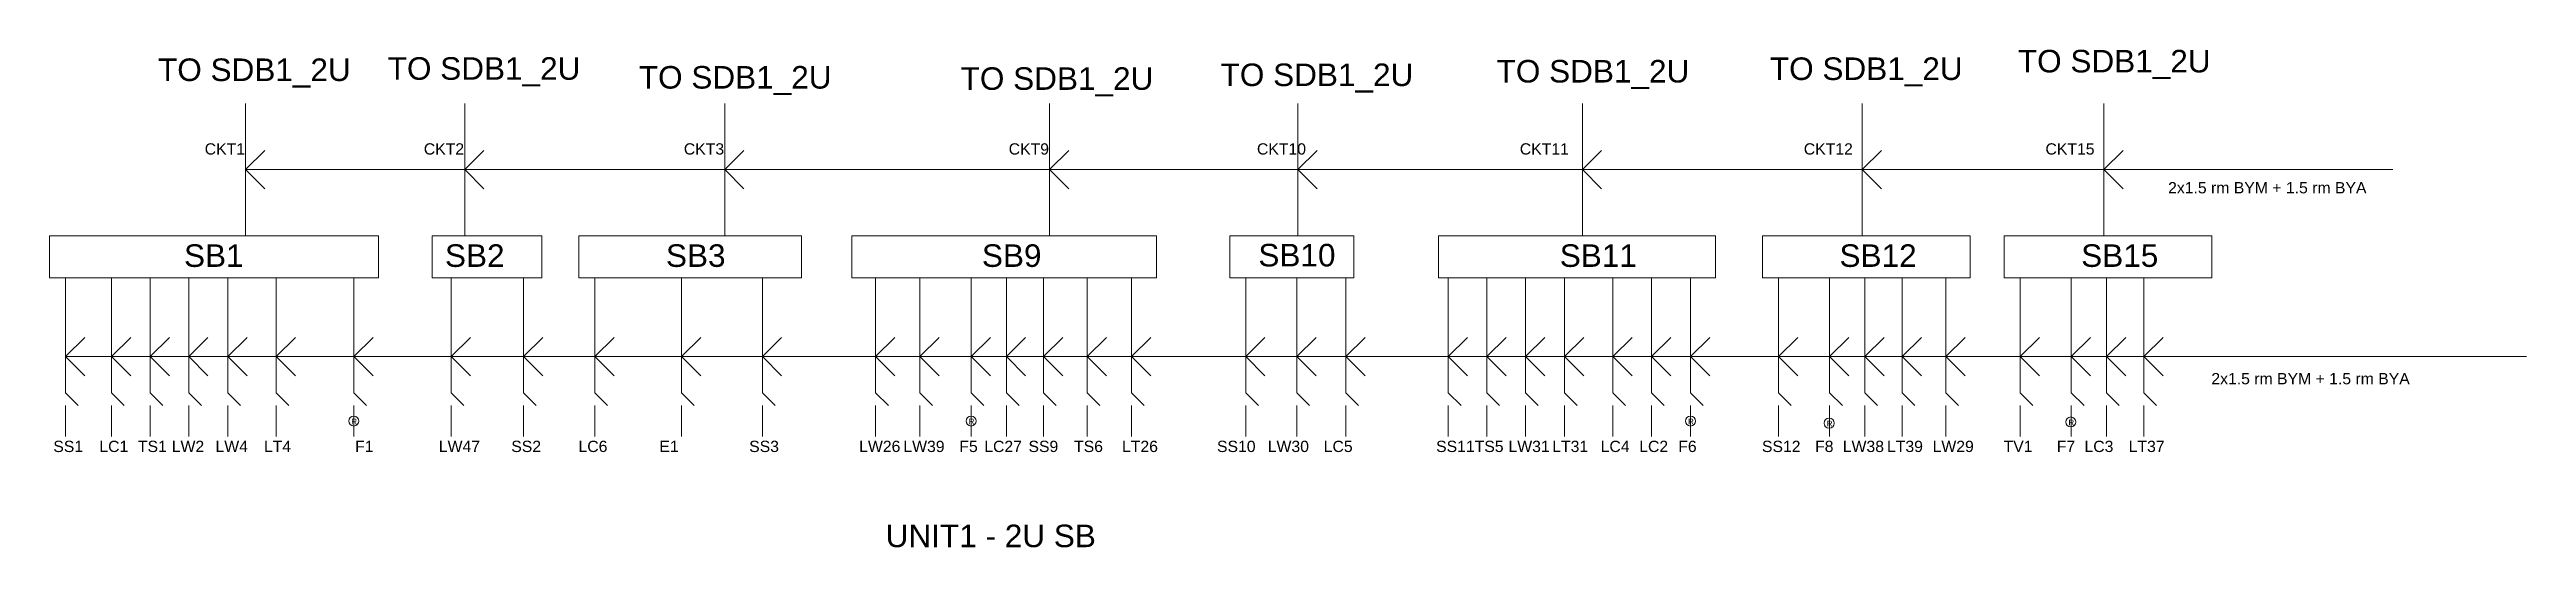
# Model space of a CAD drawing. Header units: inches. Extents: x 685 to 11694, y 256 to 9873.
# Drawn here: x 4747 to 7381, y 4163 to 4693 of the extents above; entities that cross this region are included whole.
import ezdxf

# ---------------------------------------------------------------- set-up
doc = ezdxf.new("R2010")
doc.units = ezdxf.units.IN
doc.header["$MEASUREMENT"] = 0
doc.layers.add('6.Circuits', color=255, linetype='Continuous', lineweight=15)
doc.styles.add('Text 1', font='arial.ttf', dxfattribs={"height": 6})

msp = doc.modelspace()

# ---------------------------------------------------------------- texts
at = {"layer": '6.Circuits', "attachment_point": 1, "style": 'Text 1'}
for s, width, heights, insert, char_height in [('{\\fArial Baltic|b0|i0|c186|p34;TO SDB1_}2{\\fArial Baltic|b0|i0|c186|p34;U}', 202.9412464, [50.68478], (6840.13946, 4692.39573), 24), ('{\\fArial Baltic|b0|i0|c186|p34;TO SDB1_}2{\\fArial Baltic|b0|i0|c186|p34;U}', 202.9412464, [50.68478], (4862.33587, 4683.22536), 24), ('{\\fArial Baltic|b0|i0|c186|p34;TO SDB1_}2{\\fArial Baltic|b0|i0|c186|p34;U}', 202.9412464, [50.68478], (5106.57584, 4684.56624), 24), ('{\\fArial Baltic|b0|i0|c186|p34;TO SDB1_}2{\\fArial Baltic|b0|i0|c186|p34;U}', 202.9412464, [50.68478], (5373.62969, 4675.17993), 24), ('{\\fArial Baltic|b0|i0|c186|p34;TO SDB1_}2{\\fArial Baltic|b0|i0|c186|p34;U}', 202.9412464, [50.68478], (5715.8344, 4673.83888), 24), ('{\\fArial Baltic|b0|i0|c186|p34;TO SDB1_}2{\\fArial Baltic|b0|i0|c186|p34;U}', 202.9412464, [50.68478], (5992.28195, 4677.86168), 24), ('{\\fArial Baltic|b0|i0|c186|p34;TO SDB1_}2{\\fArial Baltic|b0|i0|c186|p34;U}', 202.9412464, [50.68478], (6285.78599, 4681.6402), 24), ('{\\fArial Baltic|b0|i0|c186|p34;TO SDB1_}2{\\fArial Baltic|b0|i0|c186|p34;U}', 202.9412464, [50.68478], (6576.41791, 4684.32908), 24), ('{\\fArial Baltic|b0|i0|c186|p34;CKT}1', 14.5, [12.40928], (4911.98187, 4592.96045), 12), ('{\\fArial Baltic|b0|i0|c186|p34;CKT2}', 14.5, [0], (5144.98187, 4592.96045), 12), ('{\\fArial Baltic|b0|i0|c186|p34;CKT}3', 14.5, [0], (5421.48187, 4592.96045), 12), ('{\\fArial Baltic|b0|i0|c186|p34;CKT}9', 14.5, [0], (5766.98187, 4592.96045), 12), ('{\\fArial Baltic|b0|i0|c186|p34;CKT}10', 14.5, [0], (6030.98187, 4592.96045), 12), ('{\\fArial Baltic|b0|i0|c186|p34;CKT}11', 14.5, [12.40928], (6310.48187, 4592.96045), 12), ('{\\fArial Baltic|b0|i0|c186|p34;CKT1}2', 14.5, [0], (6612.48187, 4592.96045), 12), ('{\\fArial Baltic|b0|i0|c186|p34;CKT1}5', 14.5, [0], (6869.48187, 4592.96045), 12), ('2x1.5 rm BYM + 1.5 rm BYA', 234.9454297, [37.98024], (6999.89643, 4551.69755), 12), ('{\\fArial Baltic|b0|i0|c186|p34;SB}1', 27.9601032, [24.81855], (4889.98187, 4485.46045), 24), ('{\\fArial Baltic|b0|i0|c186|p34;SB}2', 14.5, [0], (5167.48187, 4485.46045), 24), ('{\\fArial Baltic|b0|i0|c186|p34;SB}3', 14.5, [0], (5402.48187, 4485.46045), 24), ('{\\fArial Baltic|b0|i0|c186|p34;SB}9', 14.5, [0], (5738.48187, 4485.46045), 24), ('{\\fArial Baltic|b0|i0|c186|p34;SB}10', 14.5, [0], (6032.48187, 4485.96045), 24), ('{\\fArial Baltic|b0|i0|c186|p34;SB1}1', 14.5, [0], (6352.98187, 4485.46045), 24), ('{\\fArial Baltic|b0|i0|c186|p34;SB1}2', 14.5, [0], (6650.48187, 4485.46045), 24), ('{\\fArial Baltic|b0|i0|c186|p34;SB1}5', 14.5, [0], (6907.48187, 4485.46045), 24), ('2x1.5 rm BYM + 1.5 rm BYA', 234.9454297, [37.98024], (7045.88564, 4348.52692), 12), ('R', 5.5, [0], (5067.98187, 4299.96045), 6), ('R', 5.5, [0], (5724.48187, 4299.96045), 6), ('R', 5.5, [0], (6489.48187, 4299.96045), 6), ('R', 5.5, [0], (6636.97438, 4297.68253), 6), ('R', 5.5, [0], (6893.93003, 4298.94343), 6), ('{\\fArial Baltic|b0|i0|c186|p34;SS}1', 14.5, [0], (4750.98187, 4276.46045), 12), ('{\\fArial Baltic|b0|i0|c186|p34;L}C1', 14.5, [0], (4799.98187, 4276.46045), 12), ('{\\fArial Baltic|b0|i0|c186|p34;TS}1', 14.5, [0], (4840.98187, 4276.46045), 12), ('{\\fArial Baltic|b0|i0|c186|p34;LW2}', 14.5, [0], (4876.98187, 4276.46045), 12), ('{\\fArial Baltic|b0|i0|c186|p34;LW}4', 14.5, [0], (4923.48187, 4276.46045), 12), ('LT4', 14.5, [0], (4974.98187, 4276.46045), 12), ('{\\fArial Baltic|b0|i0|c186|p34;F}1', 14.5, [0], (5071.98187, 4276.46045), 12), ('{\\fArial Baltic|b0|i0|c186|p34;LW}47', 14.5, [0], (5160.98187, 4276.46045), 12), ('SS2', 14.5, [0], (5237.98187, 4276.46045), 12), ('LC6', 14.5, [0], (5309.48187, 4276.46045), 12), ('E1', 14.5, [0], (5395.48187, 4276.46045), 12), ('SS3', 14.5, [0], (5490.98187, 4276.46045), 12), ('{\\fArial Baltic|b0|i0|c186|p34;LW2}6', 14.5, [0], (5607.98187, 4276.46045), 12), ('{\\fArial Baltic|b0|i0|c186|p34;LW}39', 14.5, [0], (5654.98187, 4276.46045), 12), ('{\\fArial Baltic|b0|i0|c186|p34;F}5', 14.5, [0], (5714.48187, 4276.46045), 12), ('LC27', 14.5, [0], (5740.98187, 4276.46045), 12), ('SS9', 14.5, [0], (5787.98187, 4276.46045), 12), ('{\\fArial Baltic|b0|i0|c186|p34;TS}6', 14.5, [0], (5836.48187, 4276.46045), 12), ('LT26', 14.5, [0], (5887.48187, 4276.46045), 12), ('{\\fArial Baltic|b0|i0|c186|p34;SS}10', 14.5, [0], (5988.48187, 4276.46045), 12), ('{\\fArial Baltic|b0|i0|c186|p34;LW}30', 14.5, [0], (6042.48187, 4276.46045), 12), ('{\\fArial Baltic|b0|i0|c186|p34;LC}5', 14.5, [0], (6101.98187, 4276.46045), 12), ('{\\fArial Baltic|b0|i0|c186|p34;SS}1{\\fArial Baltic|b0|i0|c186|p34;1}', 14.5, [0], (6221.48187, 4276.46045), 12), ('{\\fArial Baltic|b0|i0|c186|p34;TS}5', 14.5, [0], (6262.48187, 4276.46045), 12), ('{\\fArial Baltic|b0|i0|c186|p34;LW}31', 14.5, [0], (6298.48187, 4276.46045), 12), ('{\\fArial Baltic|b0|i0|c186|p34;L}T31', 14.5, [0], (6344.98187, 4276.46045), 12), ('{\\fArial Baltic|b0|i0|c186|p34;LC}4', 14.5, [0], (6396.48187, 4276.46045), 12), ('{\\fArial Baltic|b0|i0|c186|p34;L}C2', 14.5, [0], (6437.48187, 4276.46045), 12), ('{\\fArial Baltic|b0|i0|c186|p34;F}6', 14.5, [0], (6478.98187, 4276.46045), 12), ('{\\fArial Baltic|b0|i0|c186|p34;SS1}2', 14.5, [0], (6567.98187, 4276.46045), 12), ('F8', 14.5, [0], (6624.48187, 4276.46045), 12), ('{\\fArial Baltic|b0|i0|c186|p34;LW}38', 14.5, [0], (6653.98187, 4276.46045), 12), ('{\\fArial Baltic|b0|i0|c186|p34;L}T39', 14.5, [0], (6700.98187, 4276.46045), 12), ('LW29', 14.5, [0], (6749.48187, 4276.46045), 12), ('TV1', 14.5, [0], (6824.98187, 4276.46045), 12), ('{\\fArial Baltic|b0|i0|c186|p34;F}7', 14.5, [0], (6881.48187, 4276.46045), 12), ('LC3', 14.5, [0], (6910.98187, 4276.46045), 12), ('{\\fArial Baltic|b0|i0|c186|p34;LT3}7', 14.5, [0], (6957.98187, 4276.46045), 12), ('UNIT1 - 2U{\\fArial Baltic|b0|i0|c186|p34; SB}', 247.1568428, [55.99744], (5636.13682, 4187.22965), 24)]:
    msp.add_mtext_dynamic_manual_height_columns(s, width=width, gutter_width=30, heights=heights, dxfattribs=dict(at, insert=insert, char_height=char_height))

# ---------------------------------------------------------------- linework, layer by layer
at = {"layer": '6.Circuits'}
for p, q in [((4955.48187, 4494.46045), (4955.48187, 4635.46045)), ((5188.48187, 4494.46045), (5188.48187, 4635.46045)), ((5464.98187, 4494.46045), (5464.98187, 4635.46045)), ((5810.48187, 4494.46045), (5810.48187, 4635.46045)), ((6074.48187, 4494.46045), (6074.48187, 4635.46045)), ((6376.98187, 4494.46045), (6376.98187, 4635.46045)), ((6674.48187, 4494.46045), (6674.48187, 4635.46045)), ((6931.48187, 4494.46045), (6931.48187, 4635.46045)), ((4955.48187, 4564.96045), (4975.98187, 4585.46045)), ((5188.48187, 4564.96045), (5208.98187, 4585.46045)), ((5464.98187, 4564.96045), (5485.48187, 4585.46045)), ((5810.48187, 4564.96045), (5830.98187, 4585.46045)), ((6074.48187, 4564.96045), (6094.98187, 4585.46045)), ((6376.98187, 4564.96045), (6397.48187, 4585.46045)), ((6674.48187, 4564.96045), (6694.98187, 4585.46045)), ((6931.48187, 4564.96045), (6951.98187, 4585.46045)), ((4955.48187, 4564.96045), (7238.98187, 4564.96045)), ((4955.48187, 4564.96045), (4975.98187, 4544.46045)), ((5188.48187, 4564.96045), (5208.98187, 4544.46045)), ((5464.98187, 4564.96045), (5485.48187, 4544.46045)), ((5810.48187, 4564.96045), (5830.98187, 4544.46045)), ((6074.48187, 4564.96045), (6094.98187, 4544.46045)), ((6376.98187, 4564.96045), (6397.48187, 4544.46045)), ((6674.48187, 4564.96045), (6694.98187, 4544.46045)), ((6931.48187, 4564.96045), (6951.98187, 4544.46045)), ((4763.98187, 4365.96045), (4763.98187, 4449.96045)), ((4812.98187, 4365.96045), (4812.98187, 4449.96045)), ((4853.98187, 4365.96045), (4853.98187, 4449.96045)), ((4894.98187, 4365.96045), (4894.98187, 4449.96045)), ((4936.48187, 4365.96045), (4936.48187, 4449.96045)), ((4987.98187, 4365.96045), (4987.98187, 4449.96045)), ((5070.48187, 4365.96045), (5070.48187, 4449.96045)), ((5173.98187, 4365.96045), (5173.98187, 4449.96045)), ((5250.98187, 4365.96045), (5250.98187, 4449.96045)), ((5326.98187, 4365.96045), (5326.98187, 4449.96045)), ((5418.98187, 4365.96045), (5418.98187, 4449.96045)), ((5504.98187, 4365.96045), (5504.98187, 4449.96045)), ((5625.48187, 4365.96045), (5625.48187, 4449.96045)), ((5672.48187, 4365.96045), (5672.48187, 4449.96045)), ((5726.98187, 4365.96045), (5726.98187, 4449.96045)), ((5764.48187, 4365.96045), (5764.48187, 4449.96045)), ((5803.98187, 4365.96045), (5803.98187, 4449.96045)), ((5850.48187, 4365.96045), (5850.48187, 4449.96045)), ((5897.48187, 4365.96045), (5897.48187, 4449.96045)), ((6018.98187, 4365.96045), (6018.98187, 4449.96045)), ((6073.48187, 4365.96045), (6073.48187, 4449.96045)), ((6125.48187, 4365.96045), (6125.48187, 4449.96045)), ((6234.48187, 4365.96045), (6234.48187, 4449.96045)), ((6275.48187, 4365.96045), (6275.48187, 4449.96045)), ((6316.48187, 4365.96045), (6316.48187, 4449.96045)), ((6357.98187, 4365.96045), (6357.98187, 4449.96045)), ((6409.48187, 4365.96045), (6409.48187, 4449.96045)), ((6450.48187, 4365.96045), (6450.48187, 4449.96045)), ((6491.98187, 4365.96045), (6491.98187, 4449.96045)), ((6585.48187, 4365.96045), (6585.48187, 4449.96045)), ((6639.98187, 4365.96045), (6639.98187, 4449.96045)), ((6677.48187, 4365.96045), (6677.48187, 4449.96045)), ((6716.98187, 4365.96045), (6716.98187, 4449.96045)), ((6763.48187, 4365.96045), (6763.48187, 4449.96045)), ((6842.48187, 4365.96045), (6842.48187, 4449.96045)), ((6896.98187, 4365.96045), (6896.98187, 4449.96045)), ((6934.48187, 4365.96045), (6934.48187, 4449.96045)), ((6973.98187, 4365.96045), (6973.98187, 4449.96045)), ((4763.98187, 4365.96045), (4784.48187, 4386.46045)), ((4812.98187, 4365.96045), (4833.48187, 4386.46045)), ((4853.98187, 4365.96045), (4874.48187, 4386.46045)), ((4894.98187, 4365.96045), (4915.48187, 4386.46045)), ((4936.48187, 4365.96045), (4956.98187, 4386.46045)), ((4987.98187, 4365.96045), (5008.48187, 4386.46045)), ((5070.48187, 4365.96045), (5090.98187, 4386.46045)), ((5173.98187, 4365.96045), (5194.48187, 4386.46045)), ((5250.98187, 4365.96045), (5271.48187, 4386.46045)), ((5326.98187, 4365.96045), (5347.48187, 4386.46045)), ((5418.98187, 4365.96045), (5439.48187, 4386.46045)), ((5504.98187, 4365.96045), (5525.48187, 4386.46045)), ((5625.48187, 4365.96045), (5645.98187, 4386.46045)), ((5672.48187, 4365.96045), (5692.98187, 4386.46045)), ((5726.98187, 4365.96045), (5747.48187, 4386.46045)), ((5764.48187, 4365.96045), (5784.98187, 4386.46045)), ((5803.98187, 4365.96045), (5824.48187, 4386.46045)), ((5850.48187, 4365.96045), (5870.98187, 4386.46045)), ((5897.48187, 4365.96045), (5917.98187, 4386.46045)), ((6018.98187, 4365.96045), (6039.48187, 4386.46045)), ((6073.48187, 4365.96045), (6093.98187, 4386.46045)), ((6125.48187, 4365.96045), (6145.98187, 4386.46045)), ((6234.48187, 4365.96045), (6254.98187, 4386.46045)), ((6275.48187, 4365.96045), (6295.98187, 4386.46045)), ((6316.48187, 4365.96045), (6336.98187, 4386.46045)), ((6357.98187, 4365.96045), (6378.48187, 4386.46045)), ((6409.48187, 4365.96045), (6429.98187, 4386.46045)), ((6450.48187, 4365.96045), (6470.98187, 4386.46045)), ((6491.98187, 4365.96045), (6512.48187, 4386.46045)), ((6585.48187, 4365.96045), (6605.98187, 4386.46045)), ((6639.98187, 4365.96045), (6660.48187, 4386.46045)), ((6677.48187, 4365.96045), (6697.98187, 4386.46045)), ((6716.98187, 4365.96045), (6737.48187, 4386.46045)), ((6763.48187, 4365.96045), (6783.98187, 4386.46045)), ((6842.48187, 4365.96045), (6862.98187, 4386.46045)), ((6896.98187, 4365.96045), (6917.48187, 4386.46045)), ((6934.48187, 4365.96045), (6954.98187, 4386.46045)), ((6973.98187, 4365.96045), (6994.48187, 4386.46045)), ((4763.98187, 4365.96045), (7380.98187, 4365.96045)), ((4763.98187, 4365.96045), (4763.98187, 4327.46045)), ((4763.98187, 4365.96045), (4784.48187, 4345.46045)), ((4812.98187, 4365.96045), (4812.98187, 4327.46045)), ((4812.98187, 4365.96045), (4833.48187, 4345.46045)), ((4853.98187, 4365.96045), (4853.98187, 4327.46045)), ((4853.98187, 4365.96045), (4874.48187, 4345.46045)), ((4894.98187, 4365.96045), (4894.98187, 4327.46045)), ((4894.98187, 4365.96045), (4915.48187, 4345.46045)), ((4936.48187, 4365.96045), (4936.48187, 4327.46045)), ((4936.48187, 4365.96045), (4956.98187, 4345.46045)), ((4987.98187, 4365.96045), (4987.98187, 4327.46045)), ((4987.98187, 4365.96045), (5008.48187, 4345.46045)), ((5070.48187, 4365.96045), (5070.48187, 4327.46045)), ((5070.48187, 4365.96045), (5090.98187, 4345.46045)), ((5173.98187, 4365.96045), (5173.98187, 4327.46045)), ((5173.98187, 4365.96045), (5194.48187, 4345.46045)), ((5250.98187, 4365.96045), (5250.98187, 4327.46045)), ((5250.98187, 4365.96045), (5271.48187, 4345.46045)), ((5326.98187, 4365.96045), (5326.98187, 4327.46045)), ((5326.98187, 4365.96045), (5347.48187, 4345.46045)), ((5418.98187, 4365.96045), (5418.98187, 4327.46045)), ((5418.98187, 4365.96045), (5439.48187, 4345.46045)), ((5504.98187, 4365.96045), (5504.98187, 4327.46045)), ((5504.98187, 4365.96045), (5525.48187, 4345.46045)), ((5625.48187, 4365.96045), (5625.48187, 4327.46045)), ((5625.48187, 4365.96045), (5645.98187, 4345.46045)), ((5672.48187, 4365.96045), (5672.48187, 4327.46045)), ((5672.48187, 4365.96045), (5692.98187, 4345.46045)), ((5726.98187, 4365.96045), (5726.98187, 4327.46045)), ((5726.98187, 4365.96045), (5747.48187, 4345.46045)), ((5764.48187, 4365.96045), (5764.48187, 4327.46045)), ((5764.48187, 4365.96045), (5784.98187, 4345.46045)), ((5803.98187, 4365.96045), (5803.98187, 4327.46045)), ((5803.98187, 4365.96045), (5824.48187, 4345.46045)), ((5850.48187, 4365.96045), (5850.48187, 4327.46045)), ((5850.48187, 4365.96045), (5870.98187, 4345.46045)), ((5897.48187, 4365.96045), (5897.48187, 4327.46045)), ((5897.48187, 4365.96045), (5917.98187, 4345.46045)), ((6018.98187, 4365.96045), (6018.98187, 4327.46045)), ((6018.98187, 4365.96045), (6039.48187, 4345.46045)), ((6073.48187, 4365.96045), (6073.48187, 4327.46045)), ((6073.48187, 4365.96045), (6093.98187, 4345.46045)), ((6125.48187, 4365.96045), (6125.48187, 4327.46045)), ((6125.48187, 4365.96045), (6145.98187, 4345.46045)), ((6234.48187, 4365.96045), (6234.48187, 4327.46045)), ((6234.48187, 4365.96045), (6254.98187, 4345.46045)), ((6275.48187, 4365.96045), (6275.48187, 4327.46045)), ((6275.48187, 4365.96045), (6295.98187, 4345.46045)), ((6316.48187, 4365.96045), (6316.48187, 4327.46045)), ((6316.48187, 4365.96045), (6336.98187, 4345.46045)), ((6357.98187, 4365.96045), (6357.98187, 4327.46045)), ((6357.98187, 4365.96045), (6378.48187, 4345.46045)), ((6409.48187, 4365.96045), (6409.48187, 4327.46045)), ((6409.48187, 4365.96045), (6429.98187, 4345.46045)), ((6450.48187, 4365.96045), (6450.48187, 4327.46045)), ((6450.48187, 4365.96045), (6470.98187, 4345.46045)), ((6491.98187, 4365.96045), (6491.98187, 4327.46045)), ((6491.98187, 4365.96045), (6512.48187, 4345.46045)), ((6585.48187, 4365.96045), (6585.48187, 4327.46045)), ((6585.48187, 4365.96045), (6605.98187, 4345.46045)), ((6639.98187, 4365.96045), (6639.98187, 4327.46045)), ((6639.98187, 4365.96045), (6660.48187, 4345.46045)), ((6677.48187, 4365.96045), (6677.48187, 4327.46045)), ((6677.48187, 4365.96045), (6697.98187, 4345.46045)), ((6716.98187, 4365.96045), (6716.98187, 4327.46045)), ((6716.98187, 4365.96045), (6737.48187, 4345.46045)), ((6763.48187, 4365.96045), (6763.48187, 4327.46045)), ((6763.48187, 4365.96045), (6783.98187, 4345.46045)), ((6842.48187, 4365.96045), (6842.48187, 4327.46045)), ((6842.48187, 4365.96045), (6862.98187, 4345.46045)), ((6896.98187, 4365.96045), (6896.98187, 4327.46045)), ((6896.98187, 4365.96045), (6917.48187, 4345.46045)), ((6934.48187, 4365.96045), (6934.48187, 4327.46045)), ((6934.48187, 4365.96045), (6954.98187, 4345.46045)), ((6973.98187, 4365.96045), (6973.98187, 4327.46045)), ((6973.98187, 4365.96045), (6994.48187, 4345.46045)), ((4763.98187, 4327.46045), (4777.48187, 4313.96045)), ((4812.98187, 4327.46045), (4826.48187, 4313.96045)), ((4853.98187, 4327.46045), (4867.48187, 4313.96045)), ((4894.98187, 4327.46045), (4908.48187, 4313.96045)), ((4936.48187, 4327.46045), (4949.98187, 4313.96045)), ((4987.98187, 4327.46045), (5001.48187, 4313.96045)), ((5070.48187, 4327.46045), (5083.98187, 4313.96045)), ((5173.98187, 4327.46045), (5187.48187, 4313.96045)), ((5250.98187, 4327.46045), (5264.48187, 4313.96045)), ((5326.98187, 4327.46045), (5340.48187, 4313.96045)), ((5418.98187, 4327.46045), (5432.48187, 4313.96045)), ((5504.98187, 4327.46045), (5518.48187, 4313.96045)), ((5625.48187, 4327.46045), (5638.98187, 4313.96045)), ((5672.48187, 4327.46045), (5685.98187, 4313.96045)), ((5726.98187, 4327.46045), (5740.48187, 4313.96045)), ((5764.48187, 4327.46045), (5777.98187, 4313.96045)), ((5803.98187, 4327.46045), (5817.48187, 4313.96045)), ((5850.48187, 4327.46045), (5863.98187, 4313.96045)), ((5897.48187, 4327.46045), (5910.98187, 4313.96045)), ((6018.98187, 4327.46045), (6032.48187, 4313.96045)), ((6073.48187, 4327.46045), (6086.98187, 4313.96045)), ((6125.48187, 4327.46045), (6138.98187, 4313.96045)), ((6234.48187, 4327.46045), (6247.98187, 4313.96045)), ((6275.48187, 4327.46045), (6288.98187, 4313.96045)), ((6316.48187, 4327.46045), (6329.98187, 4313.96045)), ((6357.98187, 4327.46045), (6371.48187, 4313.96045)), ((6409.48187, 4327.46045), (6422.98187, 4313.96045)), ((6450.48187, 4327.46045), (6463.98187, 4313.96045)), ((6491.98187, 4327.46045), (6505.48187, 4313.96045)), ((6585.48187, 4327.46045), (6598.98187, 4313.96045)), ((6639.98187, 4327.46045), (6653.48187, 4313.96045)), ((6677.48187, 4327.46045), (6690.98187, 4313.96045)), ((6716.98187, 4327.46045), (6730.48187, 4313.96045)), ((6763.48187, 4327.46045), (6776.98187, 4313.96045)), ((6842.48187, 4327.46045), (6855.98187, 4313.96045)), ((6896.98187, 4327.46045), (6910.48187, 4313.96045)), ((6934.48187, 4327.46045), (6947.98187, 4313.96045)), ((6973.98187, 4327.46045), (6987.48187, 4313.96045)), ((4763.98187, 4313.96045), (4763.98187, 4280.96045)), ((4812.98187, 4313.96045), (4812.98187, 4280.96045)), ((4853.98187, 4313.96045), (4853.98187, 4280.96045)), ((4894.98187, 4313.96045), (4894.98187, 4280.96045)), ((4936.48187, 4313.96045), (4936.48187, 4280.96045)), ((4987.98187, 4313.96045), (4987.98187, 4280.96045)), ((5070.48187, 4313.96045), (5070.48187, 4280.96045)), ((5173.98187, 4313.96045), (5173.98187, 4280.96045)), ((5250.98187, 4313.96045), (5250.98187, 4280.96045)), ((5326.98187, 4313.96045), (5326.98187, 4280.96045)), ((5418.98187, 4313.96045), (5418.98187, 4280.96045)), ((5504.98187, 4313.96045), (5504.98187, 4280.96045)), ((5625.48187, 4313.96045), (5625.48187, 4280.96045)), ((5672.48187, 4313.96045), (5672.48187, 4280.96045)), ((5726.98187, 4313.96045), (5726.98187, 4280.96045)), ((5764.48187, 4313.96045), (5764.48187, 4280.96045)), ((5803.98187, 4313.96045), (5803.98187, 4280.96045)), ((5850.48187, 4313.96045), (5850.48187, 4280.96045)), ((5897.48187, 4313.96045), (5897.48187, 4280.96045)), ((6018.98187, 4313.96045), (6018.98187, 4280.96045)), ((6073.48187, 4313.96045), (6073.48187, 4280.96045)), ((6125.48187, 4313.96045), (6125.48187, 4280.96045)), ((6234.48187, 4313.96045), (6234.48187, 4280.96045)), ((6275.48187, 4313.96045), (6275.48187, 4280.96045)), ((6316.48187, 4313.96045), (6316.48187, 4280.96045)), ((6357.98187, 4313.96045), (6357.98187, 4280.96045)), ((6409.48187, 4313.96045), (6409.48187, 4280.96045)), ((6450.48187, 4313.96045), (6450.48187, 4280.96045)), ((6491.98187, 4313.96045), (6491.98187, 4280.96045)), ((6585.48187, 4313.96045), (6585.48187, 4280.96045)), ((6639.98187, 4313.96045), (6639.98187, 4280.96045)), ((6677.48187, 4313.96045), (6677.48187, 4280.96045)), ((6716.98187, 4313.96045), (6716.98187, 4280.96045)), ((6763.48187, 4313.96045), (6763.48187, 4280.96045)), ((6842.48187, 4313.96045), (6842.48187, 4280.96045)), ((6896.98187, 4313.96045), (6896.98187, 4280.96045)), ((6934.48187, 4313.96045), (6934.48187, 4280.96045)), ((6973.98187, 4313.96045), (6973.98187, 4280.96045))]:
    msp.add_line(p, q, dxfattribs=at)
for points in [[(4746.98187, 4494.46045), (5096.98187, 4494.46045), (5096.98187, 4449.96045), (4746.98187, 4449.96045)], [(5153.98187, 4494.46045), (5270.48187, 4494.46045), (5270.48187, 4449.96045), (5153.98187, 4449.96045)], [(5309.98187, 4494.46045), (5546.48187, 4494.46045), (5546.48187, 4449.96045), (5309.98187, 4449.96045)], [(5599.98187, 4494.46045), (5923.98187, 4494.46045), (5923.98187, 4449.96045), (5599.98187, 4449.96045)], [(6001.98187, 4494.46045), (6133.98187, 4494.46045), (6133.98187, 4449.96045), (6001.98187, 4449.96045)], [(6223.98187, 4494.46045), (6518.48187, 4494.46045), (6518.48187, 4449.96045), (6223.98187, 4449.96045)], [(6568.48187, 4494.46045), (6789.48187, 4494.46045), (6789.48187, 4449.96045), (6568.48187, 4449.96045)], [(6825.48187, 4494.46045), (7046.48187, 4494.46045), (7046.48187, 4449.96045), (6825.48187, 4449.96045)]]:
    msp.add_lwpolyline(points, close=True, dxfattribs=at)
for centre in [(5070.48187, 4297.46045), (5726.98187, 4297.46045), (6491.98187, 4297.46045), (6639.47438, 4295.18253), (6896.43003, 4296.44343)]:
    msp.add_circle(centre, 5.3033, dxfattribs=at)

msp.set_redraw_order([(e.dxf.handle, doc.entitydb.next_handle()) for e in msp.query("TEXT MTEXT ATTDEF DIMENSION ARC_DIMENSION")])  # texts and dimensions are drawn at this point

doc.saveas('drawing.dxf')
